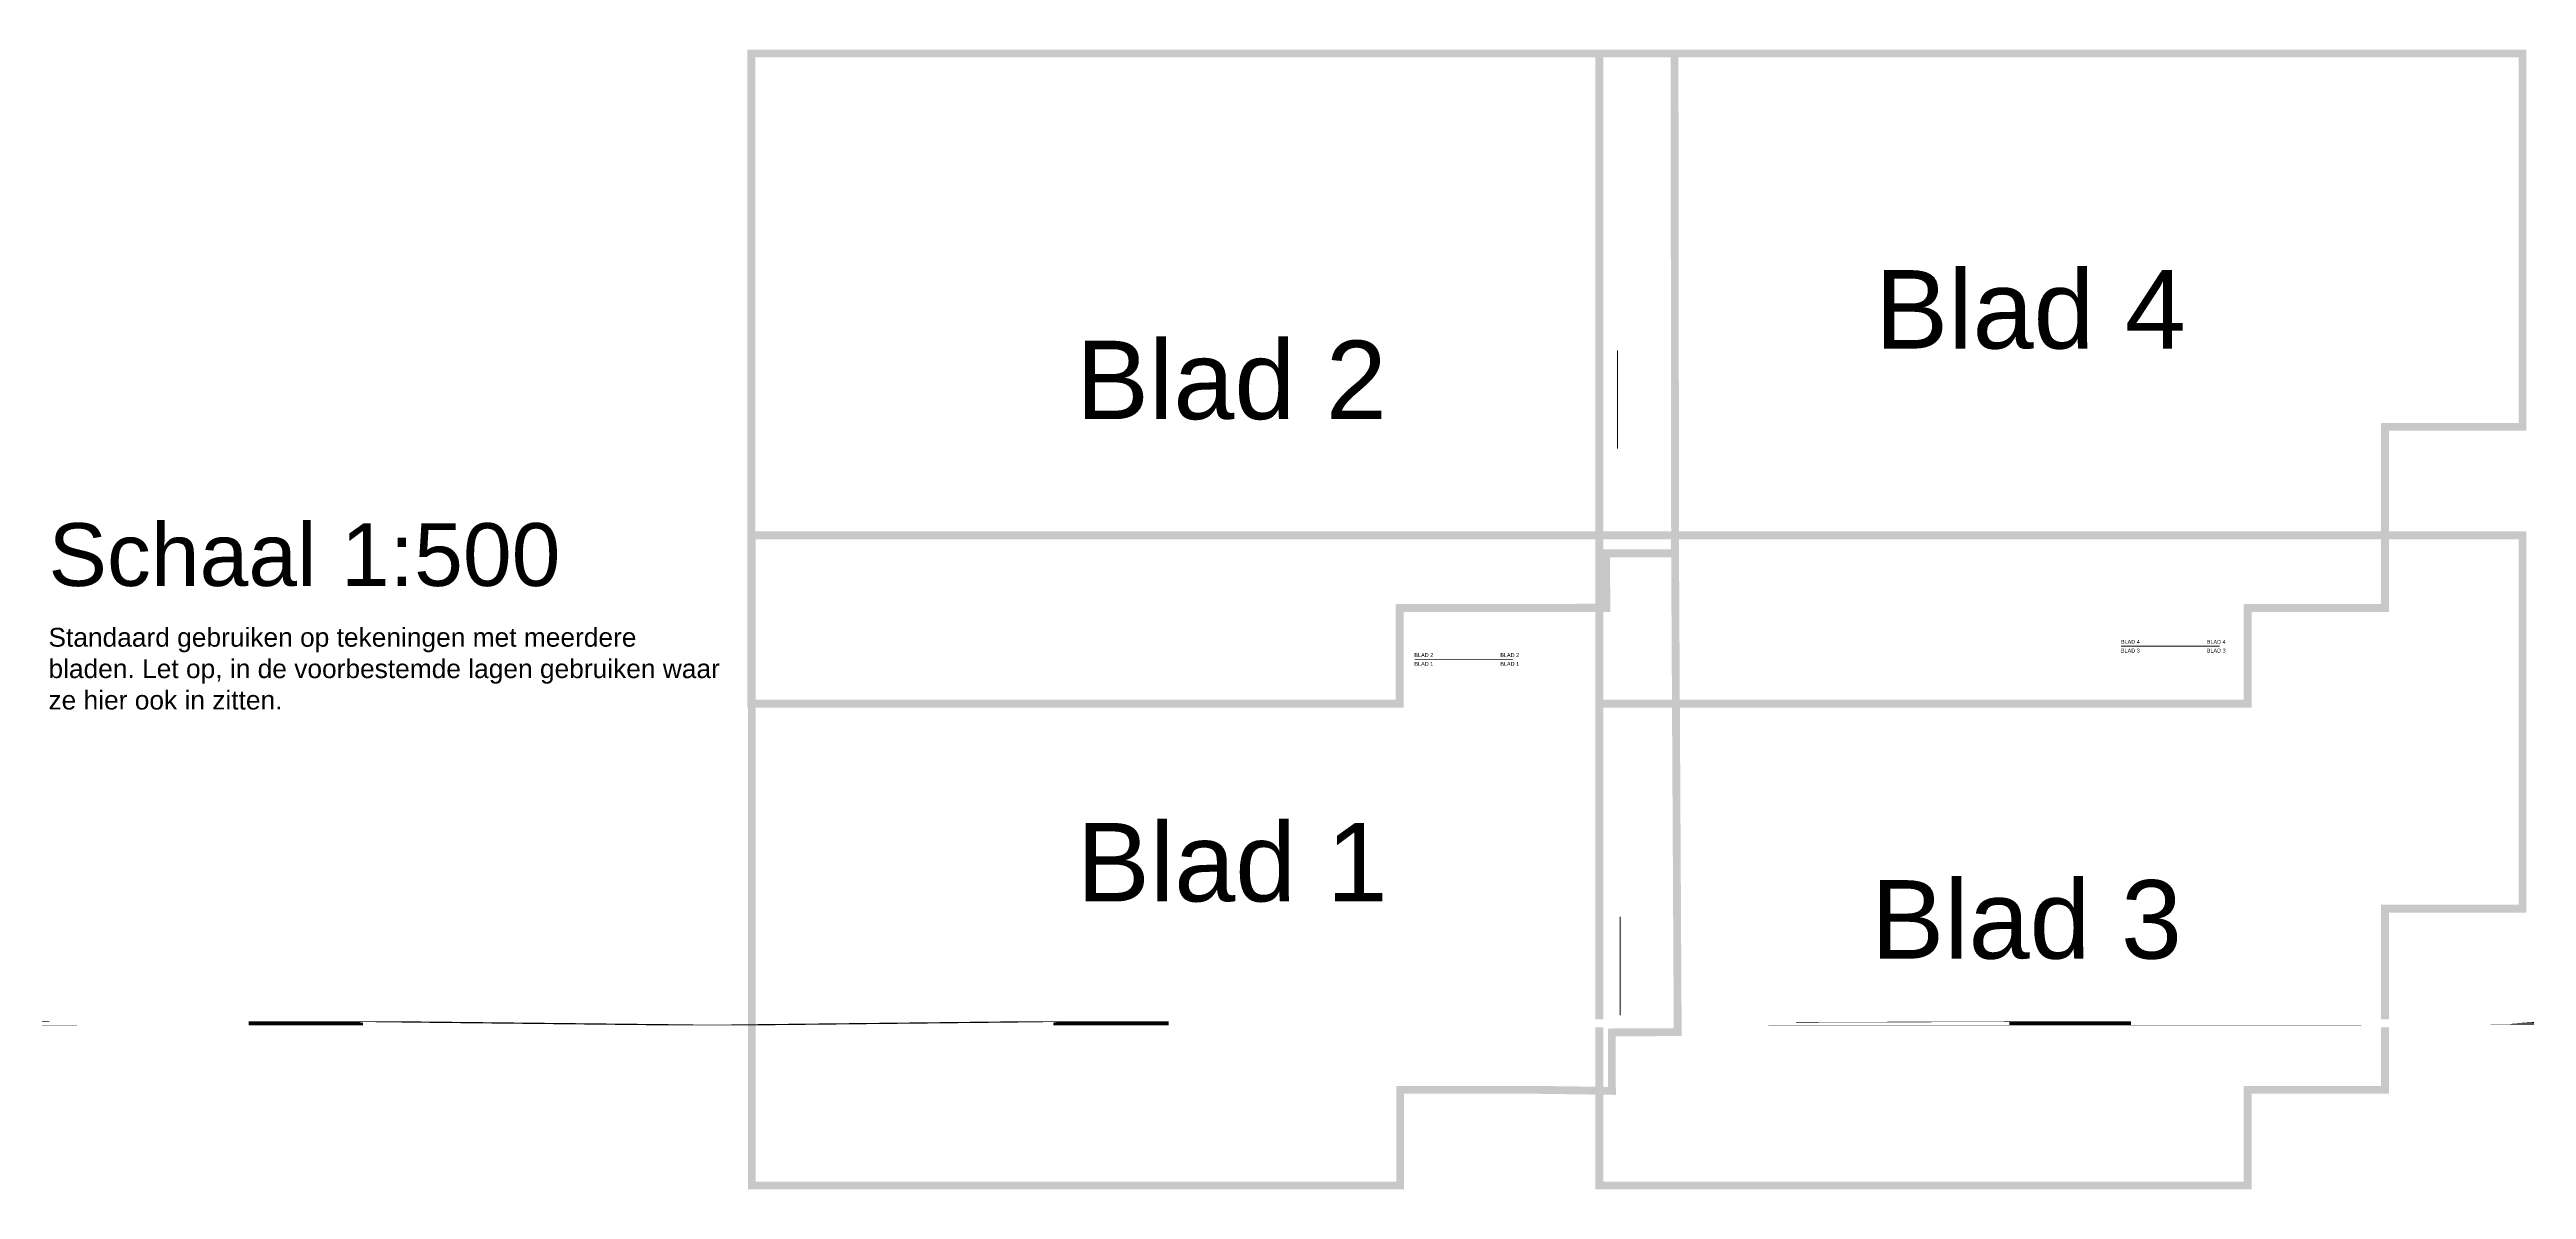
# Model space of a CAD drawing. Header units: metres. Extents: x 342 to 10732, y 11 to 2199.
# Drawn here: x 1619 to 3197, y 93 to 819 of the extents above; entities that cross this region are included whole.
import ezdxf
from ezdxf.enums import TextEntityAlignment as Align

# ---------------------------------------------------------------- set-up
doc = ezdxf.new("R2018")
doc.units = ezdxf.units.M
doc.linetypes.add('DASHED', pattern=[0.75, 0.5, -0.25])
for name, color, linetype, lineweight in [('01-Blad 1', 1, 'Continuous', 0), ('01-Blad 2', 1, 'Continuous', 0), ('01-Blad 3', 1, 'Continuous', 0), ('01-Blad 4', 1, 'Continuous', 0), ('01-Bladverdeling', 6, 'Continuous', 0), ('01-Overgangsbladen', 250, 'Continuous', 0), ('01-Overgangsteksten', 250, 'Continuous', 0), ('Aansluiting LS K01', 120, 'DASHED', 0), ('Knooppunt LS AM', 7, 'Continuous', 0)]:
    doc.layers.add(name, color=color, linetype=linetype, lineweight=lineweight)
doc.styles.get("Standard").update_dxf_attribs({"font": 'arial.ttf'})
doc.styles.add('TM-0.5', font='', dxfattribs={"height": 0.5})
doc.styles.add('TM-1.0', font='', dxfattribs={"height": 1})
doc.styles.get('TM-0.5').set_extended_font_data('Arial Nova Light')
doc.styles.get('TM-1.0').set_extended_font_data('Arial Nova Light')

# ---------------------------------------------------------------- blocks, each defined once
blk = doc.blocks.new('NIEUWE MOF')
h = blk.add_hatch(color=0)
h.dxf.hatch_style = 1
edge = h.paths.add_edge_path()
edge.add_arc((0, 0), 0.5, 0, 360)
at = {"layer": 'Knooppunt LS AM'}
blk.add_circle((0, 0), 0.5, dxfattribs=at)
at = {"lineweight": 30, "flags": 104}
blk.add_attdef('MOF_TEKST', text='', height=0.45, dxfattribs=at).set_placement((1, 1), align=Align.TOP_LEFT)

msp = doc.modelspace()

# ---------------------------------------------------------------- linework, layer by layer
at = {"layer": '01-Blad 3', "const_width": 5}
msp.add_lwpolyline([(2605.97422, 509.76519), (2605.97422, 95.53187), (3019.01738, 95.53187), (3019.01738, 156.48812), (3106.44987, 156.48812), (3106.44987, 271.93178), (3194.08528, 271.93178), (3194.08528, 509.76519), (2605.97422, 509.76519)], dxfattribs=at)
at = {"layer": '01-Blad 4', "const_width": 5}
msp.add_lwpolyline([(2605.97422, 816.71491), (2605.97422, 402.48159), (3019.01738, 402.48159), (3019.01738, 463.43784), (3106.44987, 463.43784), (3106.44987, 578.8815), (3194.08528, 578.8815), (3194.08528, 816.71491), (2605.97422, 816.71491)], dxfattribs=at)
at = {"layer": '01-Bladverdeling', "color": 6}
for points in [[(2617.52191, 565.02111), (2617.52191, 627.52111)], [(2550.83636, 430.79017), (2488.33636, 430.79017)], [(3000.94938, 439.22893), (2938.44938, 439.22893)], [(2619.23742, 204.1284), (2619.23742, 266.6284)]]:
    msp.add_lwpolyline(points, dxfattribs=at)
at = {"layer": '01-Overgangsbladen', "color": 7, "const_width": 5}
for points in [[(2605.97422, 816.71491), (2605.97422, 402.48159), (3019.01738, 402.48159), (3019.01738, 463.43784), (3106.44987, 463.43784), (3106.44987, 578.8815), (3194.08528, 578.8815), (3194.08528, 816.71491), (2605.97422, 816.71491)], [(2605.97422, 509.76519), (2605.97422, 95.53187), (3019.01738, 95.53187), (3019.01738, 156.48812), (3106.44987, 156.48812), (3106.44987, 271.93178), (3194.08528, 271.93178), (3194.08528, 509.76519), (2605.97422, 509.76519)]]:
    msp.add_lwpolyline(points, dxfattribs=at)

# ---------------------------------------------------------------- block references
at = {"layer": 'Aansluiting LS K01'}
ref = msp.add_blockref('NIEUWE MOF', (1089.31181, 200.0576), dxfattribs=dict(at, xscale=0.01907929692492871, yscale=7.280497433725941e-05, zscale=0.01907929692492871))
lines = msp.add_mtext('\\W262.0603;EM 150Al (was ????-??)', dxfattribs={"layer": '0', "insert": (1089.33426, 200.05766), "char_height": 2.5, "attachment_point": 1, "bg_fill": 3, "box_fill_scale": 1.5, "bg_fill_color": 256, "bg_fill_transparency": 0})
ref.add_attrib('MOF_TEKST', '', (1089.33426, 200.05766), dxfattribs={"flags": 104}).embed_mtext(lines)

# ---------------------------------------------------------------- texts
at = {"insert": (1617.89926, 517.48108), "char_height": 40, "attachment_point": 1, "style": 'TM-1.0'}
msp.add_mtext_dynamic_manual_height_columns('Schaal 1:500\\P{\\H0.3x;Standaard gebruiken op tekeningen met meerdere bladen. Let op, in de voorbestemde lagen gebruiken waar ze hier ook in zitten.}', width=428.1854386, gutter_width=23.74305, heights=[0], dxfattribs=at)
at = {"layer": '01-Overgangsteksten', "color": 7, "insert": (2272.9872, 326.52601), "char_height": 50, "attachment_point": 1, "style": 'TM-0.5', "bg_fill": 3, "box_fill_scale": 1.5, "bg_fill_color": 256, "bg_fill_transparency": 0}
msp.add_mtext_dynamic_manual_height_columns('Blad 1', width=189.0635906, gutter_width=2.5, heights=[66.73824], dxfattribs=at)

# ---------------------------------------------------------------- next in the draw order: texts
at = {"layer": '01-Bladverdeling', "color": 6, "char_height": 2.5, "attachment_point": 1, "style": 'TM-0.5', "bg_fill": 3, "box_fill_scale": 1.5, "bg_fill_color": 256, "bg_fill_transparency": 0}
for s, insert in [('BLAD 4                                            BLAD 4', (2938.18969, 443.15482)), ('BLAD 2                                            BLAD 2', (2488.07667, 434.71605))]:
    msp.add_mtext_dynamic_manual_height_columns(s, width=63.5481751, gutter_width=1.25, heights=[2.35535], dxfattribs=dict(at, insert=insert))
at = {"layer": '01-Overgangsteksten', "color": 7, "char_height": 50, "attachment_point": 1, "style": 'TM-0.5', "bg_fill": 3, "box_fill_scale": 1.5, "bg_fill_color": 256, "bg_fill_transparency": 0}
for s, insert in [('Blad 4', (2781.60718, 678.72224)), ('Blad 3', (2779.08967, 290.07689))]:
    msp.add_mtext_dynamic_manual_height_columns(s, width=189.0635906, gutter_width=2.5, heights=[66.73824], dxfattribs=dict(at, insert=insert))

# ---------------------------------------------------------------- next in the draw order: texts
at = {"layer": '01-Bladverdeling', "color": 6, "char_height": 2.5, "attachment_point": 1, "style": 'TM-0.5', "bg_fill": 3, "box_fill_scale": 1.5, "bg_fill_color": 256, "bg_fill_transparency": 0}
for s, insert in [('BLAD 1                                            BLAD 1', (2488.07667, 429.1253)), ('BLAD 3                                            BLAD 3', (2938.18969, 437.56407))]:
    msp.add_mtext_dynamic_manual_height_columns(s, width=64.1340628, gutter_width=1.25, heights=[2.5], dxfattribs=dict(at, insert=insert))

# ---------------------------------------------------------------- next in the draw order: linework, layer by layer
at = {"layer": '01-Blad 1', "const_width": 5}
msp.add_lwpolyline([(2066.01401, 509.76519), (2066.01401, 95.53187), (2479.05717, 95.53187), (2479.05717, 156.48812), (2566.48966, 156.48812), (2613.94386, 155.82272), (2613.87412, 193.06751), (2655.87141, 193.24139), (2654.12507, 509.76519), (2066.01401, 509.76519)], dxfattribs=at)
at = {"layer": '01-Blad 2', "const_width": 5}
msp.add_lwpolyline([(2065.70592, 816.71491), (2065.70592, 402.48159), (2478.74908, 402.48159), (2478.74908, 463.43784), (2566.18157, 463.43784), (2610.42231, 463.48393), (2610.18555, 498.29803), (2654.21146, 498.10972), (2653.81699, 816.71491), (2065.70592, 816.71491)], dxfattribs=at)
at = {"layer": '01-Overgangsbladen', "color": 7, "const_width": 5}
for points in [[(2065.70592, 816.71491), (2065.70592, 402.48159), (2478.74908, 402.48159), (2478.74908, 463.43784), (2566.18157, 463.43784), (2610.42058, 463.7387), (2610.18555, 498.29803), (2654.21116, 498.35254), (2653.81699, 816.71491), (2065.70592, 816.71491)], [(2066.01401, 509.76519), (2066.01401, 95.53187), (2479.05717, 95.53187), (2479.05717, 156.48812), (2566.48966, 156.48812), (2613.94386, 155.82272), (2613.87412, 193.06751), (2655.87109, 193.29922), (2654.12507, 509.76519), (2066.01401, 509.76519)]]:
    msp.add_lwpolyline(points, dxfattribs=at)

# ---------------------------------------------------------------- next in the draw order: texts
at = {"layer": '01-Overgangsteksten', "color": 7, "insert": (2272.44358, 633.75872), "char_height": 50, "attachment_point": 1, "style": 'TM-0.5', "bg_fill": 3, "box_fill_scale": 1.5, "bg_fill_color": 256, "bg_fill_transparency": 0}
msp.add_mtext_dynamic_manual_height_columns('Blad 2', width=189.0635906, gutter_width=2.5, heights=[66.73824], dxfattribs=at)

doc.saveas('drawing.dxf')
